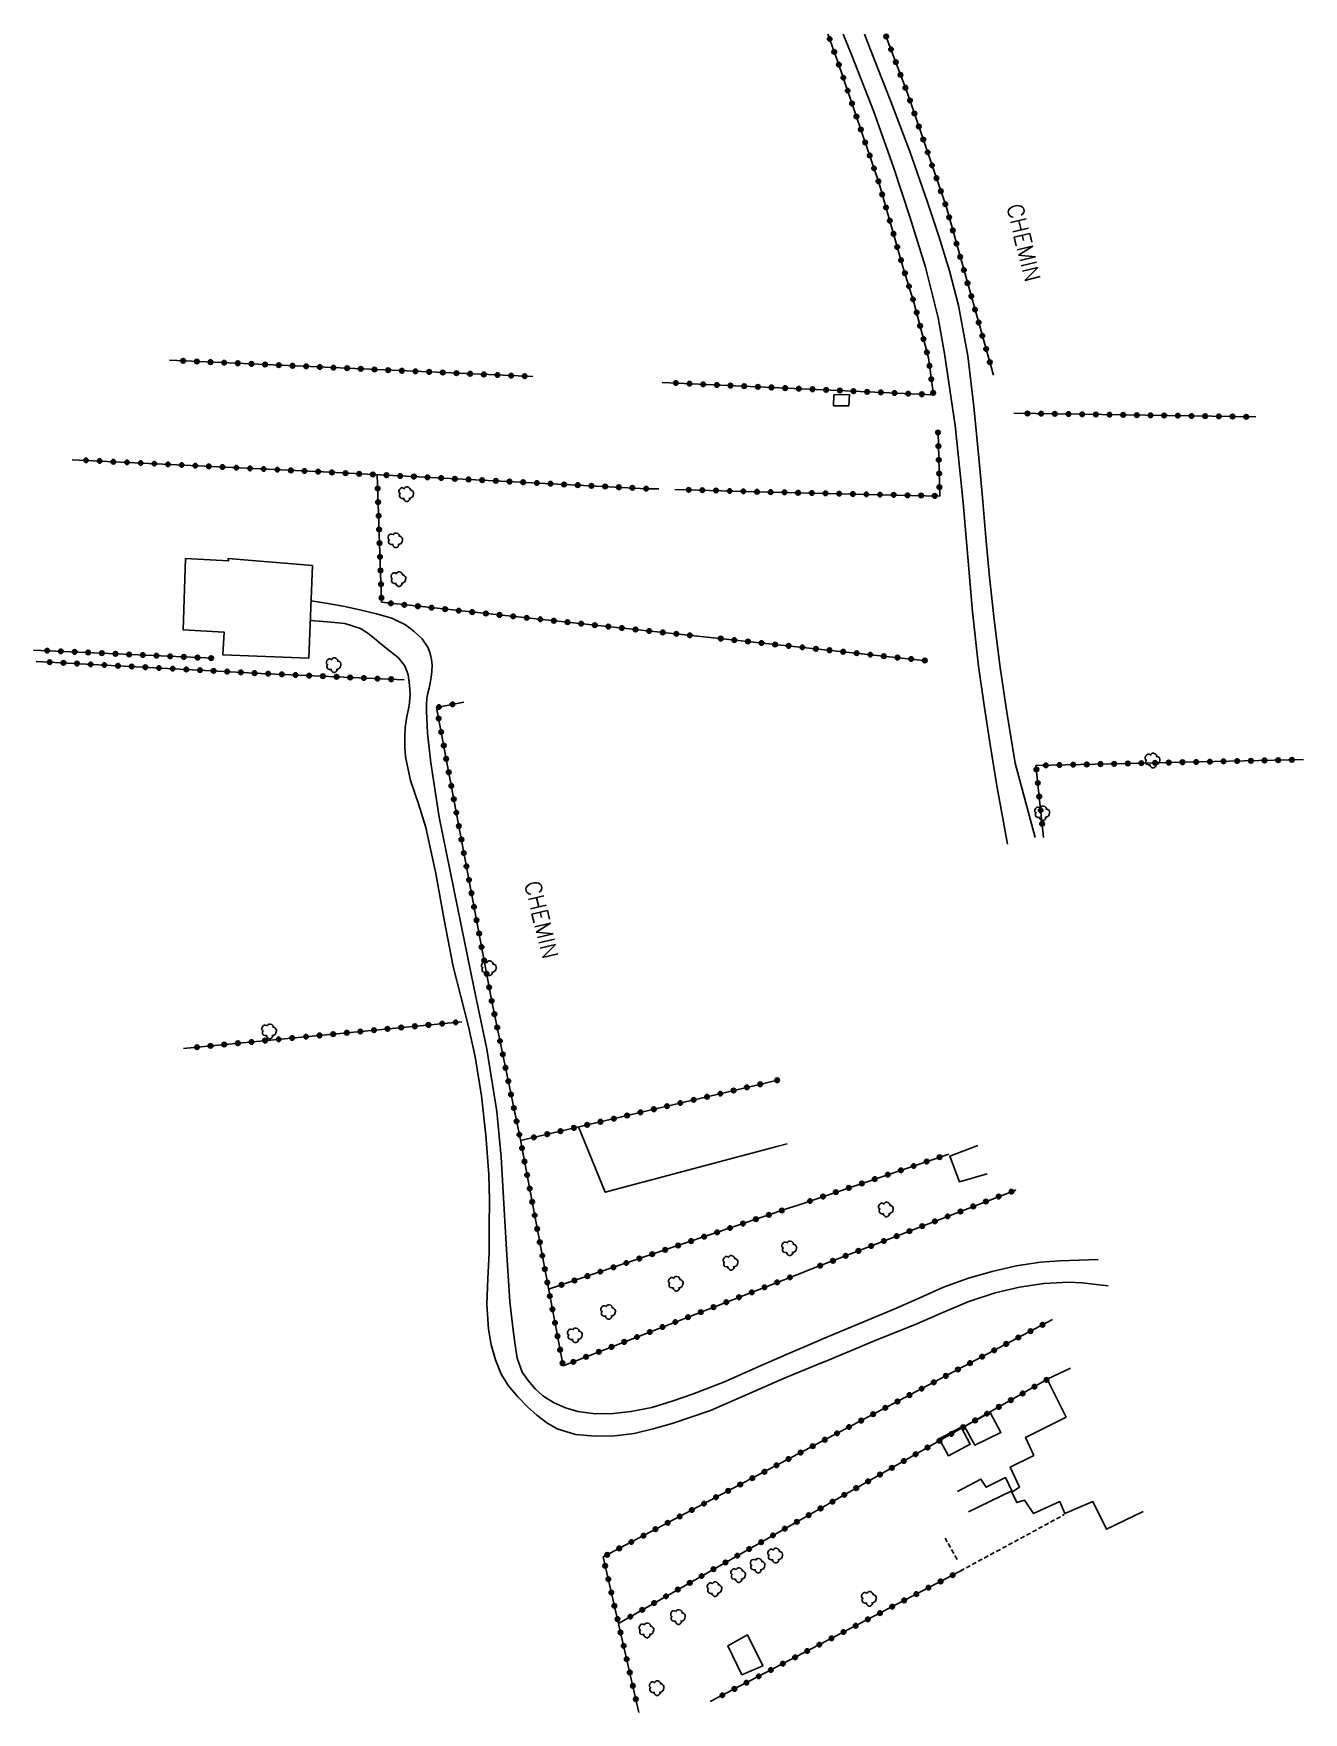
# Model space of a CAD drawing. Header units: millimetres. Extents: x 100556 to 101000, y 122048 to 123000.
# Drawn here: x 100647.5 to 100786.7, y 122815.9 to 123000.1 of the extents above; entities that cross this region are included whole.
import ezdxf

# ---------------------------------------------------------------- set-up
doc = ezdxf.new("R2010")
doc.units = ezdxf.units.MM
doc.linetypes.add('DASHED', pattern=[0.75, 0.5, -0.25])
doc.layers.get('0').update_dxf_attribs({"linetype": 'CONTINUOUS'})
for name, color, linetype in [('W0071', 7, 'CONTINUOUS'), ('W0104', 1, 'CONTINUOUS'), ('W0112', 1, 'DASHED'), ('W0300', 7, 'CONTINUOUS'), ('W0323', 7, 'CONTINUOUS'), ('W0330', 7, 'CONTINUOUS'), ('W0989', 7, 'CONTINUOUS')]:
    doc.layers.add(name, color=color, linetype=linetype)
doc.styles.get("Standard").update_dxf_attribs({"font": 'romans.shx', "width": 0.85})

msp = doc.modelspace()

# ---------------------------------------------------------------- texts
at = {"layer": 'W0989'}
for p in [(100754.18, 122981.17), (100701.29, 122906.91)]:
    msp.add_text('CHEMIN', height=1.75, rotation=283.6592, dxfattribs=at).set_placement(p)

# ---------------------------------------------------------------- blocks, each defined once
blk = doc.blocks.new('T300')
for p, q in [((-0.8, 0.51), (-0.86, 0.34)), ((-0.86, 0.34), (-0.86, 0.17)), ((-0.86, 0.17), (-0.74, 0.06)), ((-0.69, 0.63), (-0.8, 0.51)), ((-0.8, -0.06), (-0.74, 0.06)), ((-0.74, 0.06), (-0.69, 0.11)), ((-0.57, 0.69), (-0.69, 0.63)), ((-0.46, 0.69), (-0.57, 0.69)), ((-0.29, 0.63), (-0.46, 0.69)), ((-0.29, 0.63), (-0.17, 0.74)), ((-0.23, 0.57), (-0.29, 0.63)), ((-0.17, 0.74), (-0.06, 0.8)), ((-0.06, 0.8), (0.06, 0.8)), ((0.06, 0.8), (0.23, 0.74)), ((0.23, 0.74), (0.34, 0.63)), ((0.34, 0.63), (0.4, 0.51)), ((0.46, 0.46), (0.34, 0.46)), ((0.4, 0.51), (0.4, 0.46)), ((0.57, 0.4), (0.46, 0.46)), ((0.57, 0.4), (0.69, 0.29)), ((0.69, 0.29), (0.74, 0.17)), ((0.74, 0.06), (0.69, -0.17)), ((0.74, 0.17), (0.74, 0.06)), ((-0.8, -0.17), (-0.8, -0.06)), ((-0.8, -0.23), (-0.8, -0.17)), ((-0.74, -0.34), (-0.8, -0.23)), ((-0.69, -0.4), (-0.74, -0.34)), ((-0.51, -0.46), (-0.69, -0.4)), ((-0.4, -0.46), (-0.51, -0.46)), ((-0.4, -0.46), (-0.34, -0.46)), ((-0.34, -0.46), (-0.34, -0.4)), ((-0.34, -0.51), (-0.34, -0.46)), ((-0.29, -0.63), (-0.34, -0.51)), ((-0.17, -0.74), (-0.29, -0.63)), ((-0.06, -0.8), (-0.17, -0.74)), ((0.06, -0.8), (-0.06, -0.8)), ((0.17, -0.74), (0.06, -0.8)), ((0.23, -0.69), (0.17, -0.74)), ((0.29, -0.46), (0.23, -0.46)), ((0.29, -0.63), (0.23, -0.69)), ((0.46, -0.4), (0.29, -0.46)), ((0.34, -0.51), (0.29, -0.63)), ((0.34, -0.51), (0.34, -0.46)), ((0.57, -0.34), (0.46, -0.4)), ((0.63, -0.29), (0.57, -0.34)), ((0.69, -0.17), (0.63, -0.29))]:
    blk.add_line(p, q)
blk = doc.blocks.new('t323o')
at = {"color": 0, "linetype": 'Continuous'}
for radius in [0.25, 0.15]:
    blk.add_circle((0, 0), radius, dxfattribs=at)

# ---------------------------------------------------------------- linework, layer by layer
at = {"layer": 'W0071'}
for points in [[(100736.27, 123000), (100737.2, 122997.69), (100739.57, 122991.59), (100741.76, 122985.43), (100743.58, 122979.98), (100745.27, 122974.47), (100746.66, 122968.9), (100747.38, 122964.99), (100747.96, 122961.04), (100748.54, 122957.09), (100748.83, 122954.27), (100749.12, 122951.45), (100749.4, 122948.62), (100749.93, 122942.64), (100750.45, 122936.65), (100751.1, 122930.68), (100751.71, 122926.38), (100752.39, 122922.09), (100753.08, 122917.79), (100754.28, 122911.19)], [(100757.33, 122911.89), (100757.33, 122911.89), (100755.13, 122920.05), (100754.19, 122925.64), (100753.48, 122930.56), (100752.85, 122935.5), (100752.3, 122940.45), (100751.9, 122944.82), (100751.55, 122949.19), (100751.14, 122953.56), (100750.58, 122959.16), (100749.92, 122964.75), (100748.91, 122970.26), (100747.91, 122974.07), (100746.73, 122977.85), (100745.49, 122981.6), (100743.55, 122987.14), (100741.47, 122992.63), (100739.34, 122998.1), (100738.6, 123000)], [(100733.38, 122856.63), (100730.11, 122855.25), (100726.67, 122853.73), (100723.23, 122852.2), (100719.73, 122850.85), (100717.51, 122850.08), (100715.26, 122849.38), (100712.97, 122848.93), (100711.03, 122848.72), (100709.06, 122848.68), (100707.16, 122848.95), (100705.81, 122849.36), (100704.5, 122849.93), (100703.32, 122850.68), (100702.46, 122851.44), (100701.7, 122852.33), (100701.07, 122853.28), (100700.51, 122854.81), (100700.25, 122856.49), (100700.04, 122858.17), (100699.7, 122861), (100699.52, 122863.85), (100699.35, 122866.71), (100699.03, 122871.77), (100698.74, 122876.83), (100698.27, 122881.87), (100697.18, 122888.7), (100695.76, 122895.49), (100694.36, 122902.29), (100693.15, 122908.21), (100691.94, 122914.14), (100691.03, 122920.11), (100690.84, 122921.72), (100690.67, 122923.34), (100690.58, 122924.96), (100690.56, 122925.71), (100690.55, 122926.46), (100690.6, 122927.2), (100690.71, 122927.74), (100690.84, 122928.28), (100690.95, 122928.83), (100691.06, 122929.48), (100691.15, 122930.13), (100691.17, 122930.79), (100691.1, 122931.44), (100690.96, 122932.1), (100690.74, 122932.71), (100690.1, 122933.68), (100689.21, 122934.51), (100688.25, 122935.22), (100686.75, 122935.96), (100685.09, 122936.44), (100683.41, 122936.85), (100681.59, 122937.25), (100679.75, 122937.56), (100677.91, 122937.87)], [(100677.82, 122935.72), (100679.71, 122935.55), (100681.61, 122935.37), (100683.34, 122934.82), (100684.11, 122934.33), (100684.84, 122933.73), (100685.55, 122933.13), (100686.52, 122932.39), (100687.47, 122931.63), (100688.18, 122930.74), (100688.55, 122929.75), (100688.71, 122928.65), (100688.77, 122927.55), (100688.65, 122926.35), (100688.4, 122925.16), (100688.21, 122923.96), (100688.18, 122922.89), (100688.19, 122921.82), (100688.26, 122920.75), (100688.8, 122918.14), (100689.68, 122915.58), (100690.5, 122913.01), (100691.6, 122907.96), (100692.51, 122902.86), (100693.5, 122897.77), (100694.31, 122894.47), (100695.16, 122891.17), (100695.89, 122887.86), (100696.58, 122883.58), (100697.08, 122879.26), (100697.38, 122874.94), (100697.46, 122872.08), (100697.45, 122869.22), (100697.42, 122866.35), (100697.3, 122863.54), (100697.16, 122860.73), (100697.36, 122857.96), (100697.67, 122856.27), (100698.11, 122854.61), (100698.76, 122853.06), (100699.57, 122851.76), (100700.56, 122850.56), (100701.64, 122849.45), (100702.65, 122848.54), (100703.74, 122847.7), (100704.9, 122847.03), (100706.9, 122846.43), (100709.07, 122846.25), (100711.23, 122846.29), (100713.34, 122846.55), (100715.43, 122847.04), (100717.5, 122847.62), (100721.71, 122849.06), (100725.81, 122850.85), (100729.91, 122852.64), (100733.87, 122854.27)], [(100764.21, 122865.61), (100762.14, 122865.55), (100760.01, 122865.49), (100757.9, 122865.33), (100755.23, 122864.91), (100752.59, 122864.32), (100749.99, 122863.58), (100747.26, 122862.57), (100744.59, 122861.38), (100741.92, 122860.2), (100737.98, 122858.55), (100734.04, 122856.91), (100733.55, 122856.7)], [(100733.93, 122854.3), (100734.72, 122854.62), (100739.52, 122856.62), (100744.33, 122858.58), (100747.17, 122859.8), (100750.02, 122861), (100752.93, 122861.97), (100755.58, 122862.57), (100758.27, 122862.99), (100760.98, 122863.13), (100762.48, 122863.05), (100763.99, 122862.88), (100765.33, 122862.73)], [(100733.55, 122856.7), (100733.38, 122856.63)], [(100733.87, 122854.27), (100733.93, 122854.3)]]:
    msp.add_lwpolyline(points, dxfattribs=at)
at = {"layer": 'W0104'}
for points in [[(100736.94, 122960.5), (100736.86, 122959.26), (100735.2, 122959.26), (100735.24, 122960.46)], [(100678.07, 122941.75), (100677.64, 122931.56), (100668.24, 122931.94), (100668.36, 122934.44), (100663.86, 122934.7), (100664.14, 122942.5), (100668.84, 122942.24), (100668.8, 122942.5)], [(100752.36, 122848.84), (100753.56, 122846.66), (100750.7, 122845.24), (100749.56, 122847.3)], [(100746.8, 122845.96), (100749.2, 122847.24), (100750.2, 122845.36), (100747.8, 122844.1)], [(100725.14, 122820.06), (100723.6, 122823.24), (100725.76, 122824.46), (100727.44, 122821.04)]]:
    msp.add_lwpolyline(points, close=True, dxfattribs=at)
for points in [[(100752.04, 122875), (100749, 122874.14), (100747.94, 122876.94), (100751.01, 122878.12)], [(100761.18, 122853.7), (100758.64, 122852.5), (100760.72, 122848.33)], [(100760.72, 122848.33), (100756.26, 122846.1), (100757.16, 122844.14), (100754.56, 122842.84), (100755.6, 122840.66), (100754.76, 122840.1), (100755.3, 122838.96), (100756.14, 122839.24), (100757.14, 122837.76), (100760, 122839.06), (100760.56, 122837.76), (100763.64, 122839.06), (100765.12, 122836.03), (100769.14, 122837.97), (100769.14, 122837.97)], [(100748.8, 122840.16), (100751.36, 122841.54), (100751.94, 122840.64), (100754.06, 122841.7), (100754.74, 122840.24), (100750, 122837.96)]]:
    msp.add_lwpolyline(points, dxfattribs=at)
at = {"layer": 'W0112'}
for points in [[(100749.1, 122831.44), (100760.5, 122837.64)], [(100748.74, 122832.7), (100747.44, 122835.06)]]:
    msp.add_lwpolyline(points, dxfattribs=at)
at = {"layer": 'W0323'}
for points in [[(100716.41, 122961.81), (100746.16, 122960.46), (100745.6, 122964.5), (100744.06, 122970.46), (100742.84, 122974.4), (100740.2, 122983.64), (100735.64, 122997.1), (100734.58, 123000)], [(100740.88, 123000), (100743.3, 122993.56), (100747.54, 122981.14), (100752.74, 122962.6)], [(100662.37, 122964.25), (100702.21, 122962.46)], [(100754.96, 122958.44), (100781.5, 122958.04)], [(100746.66, 122956.34), (100746.84, 122949.36), (100727.96, 122949.8), (100717.81, 122950.08)], [(100716.03, 122950.13), (100714.74, 122950.16), (100679.24, 122952), (100651.72, 122953.34)], [(100719.92, 122934.03), (100685.64, 122937.7), (100685.15, 122951.69)], [(100721.34, 122933.88), (100719.92, 122934.03)], [(100745.4, 122931.3), (100721.34, 122933.88)], [(100647.47, 122932.47), (100667.16, 122931.56)], [(100647.74, 122931.22), (100672.44, 122929.9), (100688.1, 122929.2)], [(100731.82, 122864.2), (100705.54, 122853.96), (100700.86, 122878.74), (100697.76, 122893.74), (100691.66, 122926.16), (100694.64, 122926.76)], [(100758.23, 122911.91), (100757.4, 122919.8), (100786.73, 122920.45)], [(100694.44, 122891.7), (100663.9, 122888.77)], [(100727.56, 122884.93), (100729.03, 122885.28)], [(100700.88, 122878.68), (100727.56, 122884.93)], [(100747.84, 122877.18), (100731.2, 122871.56)], [(100755.19, 122873.24), (100755.19, 122873.24), (100732.33, 122864.4)], [(100730.37, 122871.28), (100703.95, 122862.36)], [(100731.2, 122871.56), (100730.37, 122871.28)], [(100732.33, 122864.4), (100731.82, 122864.2)], [(100759.2, 122859.03), (100709.94, 122833), (100713.86, 122815.94)], [(100758.65, 122852.48), (100711.61, 122825.71)], [(100721.67, 122817.13), (100749.1, 122831.44)]]:
    msp.add_lwpolyline(points, dxfattribs=at)
at = {"layer": 'W0330'}
for points in [[(100728.98, 122878), (100710.16, 122873), (100707.24, 122880.16)], [(100730.13, 122878.3), (100728.98, 122878)]]:
    msp.add_lwpolyline(points, dxfattribs=at)

# ---------------------------------------------------------------- block references
at = {"layer": 'W0300'}
for p in [(100688.4, 122949.56), (100687.2, 122944.5), (100687.54, 122940.24), (100680.44, 122930.8), (100770.24, 122920.34), (100758.14, 122914.56), (100697.46, 122897.56), (100673.36, 122890.64), (100741, 122871.1), (100730.4, 122866.84), (100723.96, 122865.26), (100717.96, 122862.96), (100710.54, 122859.86), (100706.9, 122857.3), (100728.86, 122833.14), (100724.8, 122831), (100726.94, 122832.04), (100722.2, 122829.46), (100739.14, 122828.4), (100718.2, 122826.4), (100714.74, 122824.94), (100715.86, 122818.6)]:
    msp.add_blockref('T300', p, dxfattribs=at)
at = {"layer": 'W0323'}
for p, rotation in [((100734.77, 122999.49), 110.0301899687263), ((100740.97, 122999.76), 290.5863112853618), ((100735.28, 122998.08), 110.0301899687263), ((100741.5, 122998.35), 290.5863112853618), ((100735.79, 122996.67), 108.7191884174328), ((100742.03, 122996.95), 290.5863112853618), ((100742.55, 122995.55), 290.5863112853618), ((100736.27, 122995.24), 108.7191884174328), ((100736.75, 122993.82), 108.7191884174328), ((100743.08, 122994.14), 290.5863112853618), ((100737.23, 122992.4), 108.7191884174328), ((100743.58, 122992.73), 288.829686095926), ((100737.71, 122990.98), 108.7191884174328), ((100744.07, 122991.31), 288.829686095926), ((100744.55, 122989.89), 288.829686095926), ((100738.19, 122989.56), 108.7191884174328), ((100738.67, 122988.14), 108.7191884174328), ((100745.04, 122988.47), 288.829686095926), ((100739.16, 122986.72), 108.7191884174328), ((100745.52, 122987.05), 288.829686095926), ((100739.64, 122985.3), 108.7191884174328), ((100746, 122985.63), 288.829686095926), ((100746.49, 122984.21), 288.829686095926), ((100740.12, 122983.88), 108.7191884174328), ((100740.54, 122982.44), 105.938841725867), ((100746.97, 122982.79), 288.829686095926), ((100740.95, 122981), 105.938841725867), ((100747.46, 122981.37), 288.829686095926), ((100741.37, 122979.56), 105.938841725867), ((100747.88, 122979.93), 285.6727380542141), ((100741.78, 122978.11), 105.938841725867), ((100748.28, 122978.49), 285.6727380542141), ((100748.69, 122977.04), 285.6727380542141), ((100742.19, 122976.67), 105.938841725867), ((100742.6, 122975.23), 105.938841725867), ((100749.09, 122975.6), 285.6727380542141), ((100743.03, 122973.79), 107.2835623938493), ((100749.5, 122974.15), 285.6727380542141), ((100743.47, 122972.36), 107.2835623938493), ((100749.9, 122972.71), 285.6727380542141), ((100743.92, 122970.93), 107.2835623938493), ((100744.32, 122969.48), 104.4537286631479), ((100750.31, 122971.27), 285.6727380542141), ((100750.71, 122969.82), 285.6727380542141), ((100744.69, 122968.03), 104.4537286631479), ((100751.12, 122968.38), 285.6727380542141), ((100745.07, 122966.58), 104.4537286631479), ((100751.52, 122966.93), 285.6727380542141), ((100663.87, 122964.19), 357.4152887214614), ((100665.37, 122964.12), 357.4152887214614), ((100666.87, 122964.05), 357.4152887214614), ((100745.44, 122965.12), 104.4537286631479), ((100751.93, 122965.49), 285.6727380542141), ((100752.33, 122964.04), 285.6727380542141), ((100668.37, 122963.98), 357.4152887214614), ((100669.87, 122963.92), 357.4152887214614), ((100671.37, 122963.85), 357.4152887214614), ((100672.86, 122963.78), 357.4152887214614), ((100674.36, 122963.71), 357.4152887214614), ((100675.86, 122963.65), 357.4152887214614), ((100677.36, 122963.58), 357.4152887214614), ((100678.86, 122963.51), 357.4152887214614), ((100680.36, 122963.44), 357.4152887214614), ((100681.85, 122963.38), 357.4152887214614), ((100683.35, 122963.31), 357.4152887214614), ((100684.85, 122963.24), 357.4152887214614), ((100686.35, 122963.17), 357.4152887214614), ((100687.85, 122963.1), 357.4152887214614), ((100689.35, 122963.04), 357.4152887214614), ((100690.85, 122962.97), 357.4152887214614), ((100692.34, 122962.9), 357.4152887214614), ((100693.84, 122962.83), 357.4152887214614), ((100695.34, 122962.77), 357.4152887214614), ((100696.84, 122962.7), 357.4152887214614), ((100698.34, 122962.63), 357.4152887214614), ((100699.84, 122962.56), 357.4152887214614), ((100701.33, 122962.5), 357.4152887214614), ((100745.72, 122963.65), 97.92534054265795), ((100745.92, 122962.17), 97.92534054265795), ((100717.91, 122961.75), 357.4008971609608), ((100719.41, 122961.68), 357.4008971609608), ((100720.91, 122961.61), 357.4008971609608), ((100722.41, 122961.54), 357.4008971609608), ((100723.9, 122961.47), 357.4008971609608), ((100725.4, 122961.41), 357.4008971609608), ((100726.9, 122961.34), 357.4008971609608), ((100728.4, 122961.27), 357.4008971609608), ((100729.9, 122961.2), 357.4008971609608), ((100731.4, 122961.13), 357.4008971609608), ((100732.89, 122961.07), 357.4008971609608), ((100734.39, 122961), 357.4008971609608), ((100735.89, 122960.93), 357.4008971609608), ((100737.39, 122960.86), 357.4008971609608), ((100738.89, 122960.79), 357.4008971609608), ((100740.39, 122960.73), 357.4008971609608), ((100741.89, 122960.66), 357.4008971609608), ((100743.38, 122960.59), 357.4008971609608), ((100744.88, 122960.52), 357.4008971609608), ((100746.13, 122960.68), 97.92534054265795), ((100756.46, 122958.41), 359.136309955402), ((100757.96, 122958.39), 359.136309955402), ((100759.46, 122958.37), 359.136309955402), ((100760.96, 122958.35), 359.136309955402), ((100762.46, 122958.32), 359.136309955402), ((100763.96, 122958.3), 359.136309955402), ((100765.46, 122958.28), 359.136309955402), ((100766.96, 122958.26), 359.136309955402), ((100768.46, 122958.23), 359.136309955402), ((100769.96, 122958.21), 359.136309955402), ((100771.46, 122958.19), 359.136309955402), ((100772.96, 122958.17), 359.136309955402), ((100774.46, 122958.14), 359.136309955402), ((100775.96, 122958.12), 359.136309955402), ((100777.46, 122958.1), 359.136309955402), ((100778.96, 122958.08), 359.136309955402), ((100780.46, 122958.05), 359.136309955402), ((100746.66, 122956.32), 271.4452291344237), ((100746.7, 122954.82), 271.4452291344237), ((100653.22, 122953.27), 177.20236654839), ((100654.72, 122953.2), 177.20236654839), ((100656.22, 122953.12), 177.20236654839), ((100657.71, 122953.05), 177.20236654839), ((100659.21, 122952.98), 177.20236654839), ((100746.74, 122953.33), 271.4452291344237), ((100660.71, 122952.91), 177.20236654839), ((100662.21, 122952.83), 177.20236654839), ((100663.71, 122952.76), 177.20236654839), ((100665.21, 122952.69), 177.20236654839), ((100666.7, 122952.61), 177.20236654839), ((100668.2, 122952.54), 177.20236654839), ((100669.7, 122952.47), 177.20236654839), ((100671.2, 122952.39), 177.20236654839), ((100672.7, 122952.32), 177.20236654839), ((100674.2, 122952.25), 177.20236654839), ((100675.69, 122952.17), 177.20236654839), ((100677.19, 122952.1), 177.20236654839), ((100678.69, 122952.03), 177.20236654839), ((100680.19, 122951.95), 177.0377872410783), ((100681.69, 122951.87), 177.0377872410783), ((100683.18, 122951.8), 177.0377872410783), ((100684.68, 122951.72), 177.0377872410783), ((100686.18, 122951.64), 177.0377872410783), ((100687.68, 122951.56), 177.0377872410783), ((100689.18, 122951.49), 177.0377872410783), ((100690.67, 122951.41), 177.0377872410783), ((100692.17, 122951.33), 177.0377872410783), ((100693.67, 122951.25), 177.0377872410783), ((100695.17, 122951.18), 177.0377872410783), ((100746.78, 122951.83), 271.4452291344237), ((100685.2, 122950.19), 91.99807013967909), ((100696.67, 122951.1), 177.0377872410783), ((100698.16, 122951.02), 177.0377872410783), ((100699.66, 122950.94), 177.0377872410783), ((100701.16, 122950.87), 177.0377872410783), ((100702.66, 122950.79), 177.0377872410783), ((100704.16, 122950.71), 177.0377872410783), ((100705.65, 122950.63), 177.0377872410783), ((100707.15, 122950.56), 177.0377872410783), ((100708.65, 122950.48), 177.0377872410783), ((100710.15, 122950.4), 177.0377872410783), ((100711.65, 122950.32), 177.0377872410783), ((100713.14, 122950.25), 177.0377872410783), ((100714.64, 122950.17), 177.0377872410783), ((100719.31, 122950.04), 178.4278581586415), ((100720.81, 122950), 178.4278581586415), ((100722.31, 122949.96), 178.4278581586415), ((100723.81, 122949.91), 178.4278581586415), ((100725.31, 122949.87), 178.4278581586415), ((100726.81, 122949.83), 178.4278581586415), ((100728.31, 122949.79), 178.6706729351571), ((100729.81, 122949.76), 178.6706729351571), ((100731.31, 122949.72), 178.6706729351571), ((100732.81, 122949.69), 178.6706729351571), ((100734.31, 122949.65), 178.6706729351571), ((100735.81, 122949.62), 178.6706729351571), ((100737.31, 122949.58), 178.6706729351571), ((100738.8, 122949.55), 178.6706729351571), ((100740.3, 122949.51), 178.6706729351571), ((100741.8, 122949.48), 178.6706729351571), ((100743.3, 122949.44), 178.6706729351571), ((100744.8, 122949.41), 178.6706729351571), ((100746.3, 122949.37), 178.6706729351571), ((100746.81, 122950.33), 271.4452291344237), ((100685.25, 122948.69), 91.99807013967909), ((100685.31, 122947.19), 91.99807013967909), ((100685.36, 122945.69), 91.99807013967909), ((100685.41, 122944.19), 91.99807013967909), ((100685.46, 122942.69), 91.99807013967909), ((100685.52, 122941.19), 91.99807013967909), ((100685.57, 122939.7), 91.99807013967909), ((100685.62, 122938.2), 91.99807013967909), ((100686.64, 122937.59), 173.8874077082891), ((100688.13, 122937.43), 173.8874077082891), ((100689.62, 122937.27), 173.8874077082891), ((100691.11, 122937.11), 173.8874077082891), ((100692.6, 122936.95), 173.8874077082891), ((100694.09, 122936.79), 173.8874077082891), ((100695.58, 122936.63), 173.8874077082891), ((100697.08, 122936.48), 173.8874077082891), ((100698.57, 122936.32), 173.8874077082891), ((100700.06, 122936.16), 173.8874077082891), ((100701.55, 122936), 173.8874077082891), ((100703.04, 122935.84), 173.8874077082891), ((100704.53, 122935.68), 173.8874077082891), ((100706.02, 122935.52), 173.8874077082891), ((100707.52, 122935.36), 173.8874077082891), ((100709.01, 122935.2), 173.8874077082891), ((100710.5, 122935.04), 173.8874077082891), ((100711.99, 122934.88), 173.8874077082891), ((100713.48, 122934.72), 173.8874077082891), ((100714.97, 122934.56), 173.8874077082891), ((100716.47, 122934.4), 173.8874077082891), ((100717.96, 122934.24), 173.8874077082891), ((100719.45, 122934.08), 173.8874077082891), ((100722.83, 122933.72), 173.8874077083108), ((100724.32, 122933.56), 173.8874077083108), ((100725.81, 122933.4), 173.8874077083108), ((100727.3, 122933.24), 173.8874077083108), ((100728.79, 122933.08), 173.8874077083108), ((100730.28, 122932.92), 173.8874077083108), ((100731.78, 122932.76), 173.8874077083108), ((100648.97, 122932.4), 357.3688929174641), ((100649.24, 122931.14), 356.9422343221971), ((100650.47, 122932.33), 357.3688929174641), ((100650.74, 122931.06), 356.9422343221971), ((100651.97, 122932.26), 357.3688929174641), ((100652.23, 122930.98), 356.9422343221971), ((100653.46, 122932.19), 357.3688929174641), ((100653.73, 122930.9), 356.9422343221971), ((100654.96, 122932.12), 357.3688929174641), ((100656.46, 122932.05), 357.3688929174641), ((100657.96, 122931.98), 357.3688929174641), ((100659.46, 122931.92), 357.3688929174641), ((100660.96, 122931.85), 357.3688929174641), ((100662.45, 122931.78), 357.3688929174641), ((100663.95, 122931.71), 357.3688929174641), ((100665.45, 122931.64), 357.3688929174641), ((100666.95, 122931.57), 357.3688929174641), ((100733.27, 122932.6), 173.8874077083108), ((100734.76, 122932.44), 173.8874077083108), ((100736.25, 122932.28), 173.8874077083108), ((100737.74, 122932.12), 173.8874077083108), ((100739.23, 122931.96), 173.8874077083108), ((100740.72, 122931.8), 173.8874077083108), ((100742.22, 122931.64), 173.8874077083108), ((100743.71, 122931.48), 173.8874077083108), ((100745.2, 122931.32), 173.8874077083108), ((100655.23, 122930.82), 356.9422343221971), ((100656.73, 122930.74), 356.9422343221971), ((100658.23, 122930.66), 356.9422343221971), ((100659.72, 122930.58), 356.9422343221971), ((100661.22, 122930.5), 356.9422343221971), ((100662.72, 122930.42), 356.9422343221971), ((100664.22, 122930.34), 356.9422343221971), ((100665.72, 122930.26), 356.9422343221971), ((100667.21, 122930.18), 356.9422343221971), ((100668.71, 122930.1), 356.9422343221971), ((100670.21, 122930.02), 356.9422343221971), ((100671.71, 122929.94), 356.9422343221971), ((100673.2, 122929.87), 357.4409160962957), ((100674.7, 122929.8), 357.4409160962957), ((100676.2, 122929.73), 357.4409160962957), ((100677.7, 122929.66), 357.4409160962957), ((100679.2, 122929.6), 357.4409160962957), ((100680.7, 122929.53), 357.4409160962957), ((100682.2, 122929.46), 357.4409160962957), ((100683.69, 122929.4), 357.4409160962957), ((100685.19, 122929.33), 357.4409160962957), ((100686.69, 122929.26), 357.4409160962957), ((100691.93, 122926.22), 11.38771453046048), ((100693.4, 122926.51), 11.38771453046048), ((100691.89, 122924.95), 100.652297395476), ((100692.17, 122923.48), 100.652297395476), ((100692.45, 122922), 100.652297395476), ((100692.72, 122920.53), 100.652297395476), ((100758.47, 122919.82), 1.272119494268654), ((100759.97, 122919.86), 1.272119494268654), ((100761.47, 122919.89), 1.272119494268654), ((100762.97, 122919.92), 1.272119494268654), ((100764.47, 122919.96), 1.272119494268654), ((100765.97, 122919.99), 1.272119494268654), ((100767.47, 122920.02), 1.272119494268654), ((100768.96, 122920.06), 1.272119494268654), ((100770.46, 122920.09), 1.272119494268654), ((100771.96, 122920.12), 1.272119494268654), ((100773.46, 122920.16), 1.272119494268654), ((100774.96, 122920.19), 1.272119494268654), ((100776.46, 122920.22), 1.272119494268654), ((100777.96, 122920.26), 1.272119494268654), ((100779.46, 122920.29), 1.272119494268654), ((100780.96, 122920.32), 1.272119494268654), ((100782.46, 122920.36), 1.272119494268654), ((100783.96, 122920.39), 1.272119494268654), ((100785.46, 122920.42), 1.272119494268654), ((100693, 122919.06), 100.652297395476), ((100757.45, 122919.37), 95.98443091091251), ((100693.28, 122917.58), 100.652297395476), ((100693.55, 122916.11), 100.652297395476), ((100757.6, 122917.88), 95.98443091091251), ((100757.76, 122916.39), 95.98443091091251), ((100693.83, 122914.63), 100.652297395476), ((100757.91, 122914.89), 95.98443091091251), ((100694.11, 122913.16), 100.652297395476), ((100758.07, 122913.4), 95.98443091091251), ((100694.39, 122911.69), 100.652297395476), ((100694.66, 122910.21), 100.652297395476), ((100694.94, 122908.74), 100.652297395476), ((100695.22, 122907.26), 100.652297395476), ((100695.5, 122905.79), 100.652297395476), ((100695.77, 122904.31), 100.652297395476), ((100696.05, 122902.84), 100.652297395476), ((100696.33, 122901.37), 100.652297395476), ((100696.6, 122899.89), 100.652297395476), ((100696.88, 122898.42), 100.652297395476), ((100697.16, 122896.94), 100.652297395476), ((100697.44, 122895.47), 100.652297395476), ((100697.71, 122894), 100.652297395476), ((100698.01, 122892.53), 101.6774949524172), ((100680.32, 122890.34), 185.4878475248927), ((100681.82, 122890.49), 185.4878475248927), ((100683.31, 122890.63), 185.4878475248927), ((100684.8, 122890.77), 185.4878475248927), ((100686.29, 122890.92), 185.4878475248927), ((100687.79, 122891.06), 185.4878475248927), ((100689.28, 122891.2), 185.4878475248927), ((100690.77, 122891.35), 185.4878475248927), ((100692.27, 122891.49), 185.4878475248927), ((100693.76, 122891.63), 185.4878475248927), ((100698.32, 122891.06), 101.6774949524172), ((100665.39, 122888.91), 185.4878475248927), ((100666.88, 122889.05), 185.4878475248927), ((100668.38, 122889.2), 185.4878475248927), ((100669.87, 122889.34), 185.4878475248927), ((100671.36, 122889.48), 185.4878475248927), ((100672.86, 122889.63), 185.4878475248927), ((100674.35, 122889.77), 185.4878475248927), ((100675.84, 122889.91), 185.4878475248927), ((100677.34, 122890.06), 185.4878475248927), ((100678.83, 122890.2), 185.4878475248927), ((100698.62, 122889.59), 101.6774949524172), ((100698.92, 122888.12), 101.6774949524172), ((100699.23, 122886.65), 101.6774949524172), ((100699.53, 122885.18), 101.6774949524172), ((100727.16, 122884.84), 13.20365519266141), ((100729.02, 122885.28), 13.20365519223325), ((100699.83, 122883.71), 101.6774949524172), ((100719.86, 122883.13), 13.20365519266141), ((100721.32, 122883.47), 13.20365519266141), ((100722.78, 122883.81), 13.20365519266141), ((100724.24, 122884.16), 13.20365519266141), ((100725.7, 122884.5), 13.20365519266141), ((100700.14, 122882.24), 101.6774949524172), ((100712.56, 122881.42), 13.20365519266141), ((100714.02, 122881.76), 13.20365519266141), ((100715.48, 122882.1), 13.20365519266141), ((100716.94, 122882.44), 13.20365519266141), ((100718.4, 122882.79), 13.20365519266141), ((100700.44, 122880.77), 101.6774949524172), ((100700.74, 122879.31), 101.6774949524172), ((100703.8, 122879.36), 13.20365519266141), ((100705.26, 122879.7), 13.20365519266141), ((100706.72, 122880.05), 13.20365519266141), ((100708.18, 122880.39), 13.20365519266141), ((100709.64, 122880.73), 13.20365519266141), ((100711.1, 122881.07), 13.20365519266141), ((100701.03, 122877.83), 100.6881988802161), ((100702.34, 122879.02), 13.20365519266141), ((100701.31, 122876.36), 100.6881988802161), ((100743.99, 122875.88), 198.6493043534295), ((100745.41, 122876.36), 198.6493043534295), ((100746.83, 122876.84), 198.6493043534295), ((100701.59, 122874.89), 100.6881988802161), ((100738.3, 122873.96), 198.6493043534295), ((100739.72, 122874.44), 198.6493043534295), ((100741.15, 122874.92), 198.6493043534295), ((100742.57, 122875.4), 198.6493043534295), ((100701.87, 122873.41), 100.6881988802161), ((100702.15, 122871.94), 100.6881988802161), ((100732.62, 122872.04), 198.6493043534295), ((100734.04, 122872.52), 198.6493043534295), ((100735.46, 122873), 198.6493043534295), ((100736.88, 122873.48), 198.6493043534295), ((100751.91, 122871.98), 201.1576691553198), ((100753.31, 122872.52), 201.1576691553198), ((100754.71, 122873.06), 201.1576691553198), ((100702.42, 122870.46), 100.6881988802161), ((100726.69, 122870.04), 198.6493043534243), ((100728.11, 122870.52), 198.6493043534243), ((100729.53, 122871), 198.6493043534243), ((100747.72, 122870.35), 201.1576691553198), ((100749.12, 122870.89), 201.1576691553198), ((100750.52, 122871.44), 201.1576691553198), ((100702.7, 122868.99), 100.6881988802161), ((100722.43, 122868.6), 198.6493043534243), ((100723.85, 122869.08), 198.6493043534243), ((100725.27, 122869.56), 198.6493043534243), ((100742.12, 122868.19), 201.1576691553198), ((100743.52, 122868.73), 201.1576691553198), ((100744.92, 122869.27), 201.1576691553198), ((100746.32, 122869.81), 201.1576691553198), ((100702.98, 122867.52), 100.6881988802161), ((100716.74, 122866.68), 198.6493043534243), ((100718.16, 122867.16), 198.6493043534243), ((100719.58, 122867.64), 198.6493043534243), ((100721, 122868.12), 198.6493043534243), ((100737.93, 122866.56), 201.1576691553198), ((100739.32, 122867.1), 201.1576691553198), ((100740.72, 122867.65), 201.1576691553198), ((100703.26, 122866.04), 100.6881988802161), ((100703.54, 122864.57), 100.6881988802161), ((100711.06, 122864.76), 198.6493043534243), ((100712.48, 122865.24), 198.6493043534243), ((100713.9, 122865.72), 198.6493043534243), ((100715.32, 122866.2), 198.6493043534243), ((100733.73, 122864.94), 201.1576691553198), ((100735.13, 122865.48), 201.1576691553198), ((100736.53, 122866.02), 201.1576691553198), ((100703.81, 122863.09), 100.6881988802161), ((100705.37, 122862.84), 198.6493043534243), ((100706.79, 122863.32), 198.6493043534243), ((100708.21, 122863.8), 198.6493043534243), ((100709.63, 122864.28), 198.6493043534243), ((100729.03, 122863.11), 201.2778608299985), ((100730.43, 122863.66), 201.2778608299985), ((100704.09, 122861.62), 100.6881988802161), ((100723.44, 122860.93), 201.2778608299985), ((100724.83, 122861.48), 201.2778608299985), ((100726.23, 122862.02), 201.2778608299985), ((100727.63, 122862.57), 201.2778608299985), ((100704.37, 122860.15), 100.6881988802161), ((100719.24, 122859.3), 201.2778608299985), ((100720.64, 122859.84), 201.2778608299985), ((100722.04, 122860.39), 201.2778608299985), ((100704.65, 122858.67), 100.6881988802161), ((100704.93, 122857.2), 100.6881988802161), ((100715.05, 122857.67), 201.2778608299985), ((100716.45, 122858.21), 201.2778608299985), ((100717.85, 122858.76), 201.2778608299985), ((100756.8, 122857.76), 207.8524679458023), ((100758.12, 122858.46), 207.8524679458023), ((100705.21, 122855.72), 100.6881988802161), ((100709.46, 122855.49), 201.2778608299985), ((100710.86, 122856.03), 201.2778608299985), ((100712.25, 122856.58), 201.2778608299985), ((100713.65, 122857.12), 201.2778608299985), ((100752.82, 122855.66), 207.8524679458023), ((100754.14, 122856.36), 207.8524679458023), ((100755.47, 122857.06), 207.8524679458023), ((100705.48, 122854.25), 100.6881988802161), ((100706.66, 122854.4), 201.2778608299985), ((100708.06, 122854.95), 201.2778608299985), ((100748.84, 122853.56), 207.8524679458023), ((100750.16, 122854.26), 207.8524679458023), ((100751.49, 122854.96), 207.8524679458023), ((100746.19, 122852.15), 207.8524679458023), ((100747.51, 122852.85), 207.8524679458023), ((100757.24, 122851.67), 209.6374634906617), ((100758.55, 122852.42), 209.6374634906617), ((100742.21, 122850.05), 207.8524679458023), ((100743.53, 122850.75), 207.8524679458023), ((100744.86, 122851.45), 207.8524679458023), ((100754.64, 122850.19), 209.6374634906617), ((100755.94, 122850.93), 209.6374634906617), ((100738.23, 122847.95), 207.8524679458023), ((100739.55, 122848.65), 207.8524679458023), ((100740.88, 122849.35), 207.8524679458023), ((100750.72, 122847.97), 209.6374634906617), ((100752.03, 122848.71), 209.6374634906617), ((100753.33, 122849.45), 209.6374634906617), ((100735.58, 122846.55), 207.8524679458023), ((100736.9, 122847.25), 207.8524679458023), ((100748.12, 122846.48), 209.6374634906617), ((100749.42, 122847.22), 209.6374634906617), ((100731.6, 122844.44), 207.8524679458023), ((100732.92, 122845.15), 207.8524679458023), ((100734.25, 122845.85), 207.8524679458023), ((100744.21, 122844.26), 209.6374634906617), ((100745.51, 122845), 209.6374634906617), ((100746.81, 122845.74), 209.6374634906617), ((100728.94, 122843.04), 207.8524679458023), ((100730.27, 122843.74), 207.8524679458023), ((100741.6, 122842.77), 209.6374634906617), ((100742.9, 122843.52), 209.6374634906617), ((100724.97, 122840.94), 207.8524679458023), ((100726.29, 122841.64), 207.8524679458023), ((100727.62, 122842.34), 207.8524679458023), ((100737.69, 122840.55), 209.6374634906617), ((100738.99, 122841.29), 209.6374634906617), ((100740.29, 122842.03), 209.6374634906617), ((100720.99, 122838.84), 207.8524679458023), ((100722.31, 122839.54), 207.8524679458023), ((100723.64, 122840.24), 207.8524679458023), ((100735.08, 122839.06), 209.6374634906617), ((100736.38, 122839.81), 209.6374634906617), ((100718.33, 122837.44), 207.8524679458023), ((100719.66, 122838.14), 207.8524679458023), ((100732.47, 122837.58), 209.6374634906617), ((100733.78, 122838.32), 209.6374634906617), ((100714.36, 122835.33), 207.8524679458023), ((100715.68, 122836.04), 207.8524679458023), ((100717.01, 122836.74), 207.8524679458023), ((100728.56, 122835.36), 209.6374634906617), ((100729.86, 122836.1), 209.6374634906617), ((100731.17, 122836.84), 209.6374634906617), ((100710.38, 122833.23), 207.8524679458023), ((100711.7, 122833.93), 207.8524679458023), ((100713.03, 122834.63), 207.8524679458023), ((100725.95, 122833.87), 209.6374634906617), ((100727.26, 122834.61), 209.6374634906617), ((100710.16, 122832.02), 282.9456269855966), ((100722.04, 122831.65), 209.6374634906617), ((100723.35, 122832.39), 209.6374634906617), ((100724.65, 122833.13), 209.6374634906617), ((100710.5, 122830.56), 282.9456269855966), ((100719.43, 122830.16), 209.6374634906617), ((100720.74, 122830.91), 209.6374634906617), ((100745.61, 122829.62), 27.54768700170871), ((100746.94, 122830.31), 27.54768700170871), ((100748.27, 122831), 27.54768700170871), ((100710.83, 122829.1), 282.9456269855966), ((100715.52, 122827.94), 209.6374634906617), ((100716.83, 122828.68), 209.6374634906617), ((100718.13, 122829.42), 209.6374634906617), ((100742.95, 122828.23), 27.54768700170871), ((100744.28, 122828.92), 27.54768700170871), ((100711.17, 122827.64), 282.9456269855966), ((100711.51, 122826.18), 282.9456269855966), ((100712.92, 122826.45), 209.6374634906617), ((100714.22, 122827.2), 209.6374634906617), ((100738.96, 122826.15), 27.54768700170871), ((100740.29, 122826.84), 27.54768700170871), ((100741.62, 122827.54), 27.54768700170871), ((100711.84, 122824.71), 282.9456269855966), ((100734.97, 122824.07), 27.54768700170871), ((100736.3, 122824.76), 27.54768700170871), ((100737.63, 122825.45), 27.54768700170871), ((100712.18, 122823.25), 282.9456269855966), ((100732.31, 122822.68), 27.54768700170871), ((100733.64, 122823.37), 27.54768700170871), ((100712.51, 122821.79), 282.9456269855966), ((100728.32, 122820.6), 27.54768700170871), ((100729.65, 122821.29), 27.54768700170871), ((100730.98, 122821.99), 27.54768700170871), ((100712.85, 122820.33), 282.9456269855966), ((100713.19, 122818.87), 282.9456269855966), ((100724.33, 122818.52), 27.54768700170871), ((100725.66, 122819.21), 27.54768700170871), ((100726.99, 122819.9), 27.54768700170871), ((100713.52, 122817.4), 282.9456269855966), ((100723, 122817.82), 27.54768700170871)]:
    msp.add_blockref('t323o', p, dxfattribs=dict(at, rotation=rotation))

msp.set_redraw_order([(e.dxf.handle, doc.entitydb.next_handle()) for e in msp.query("TEXT MTEXT ATTDEF DIMENSION ARC_DIMENSION")])  # texts and dimensions are drawn at this point

doc.saveas('drawing.dxf')
